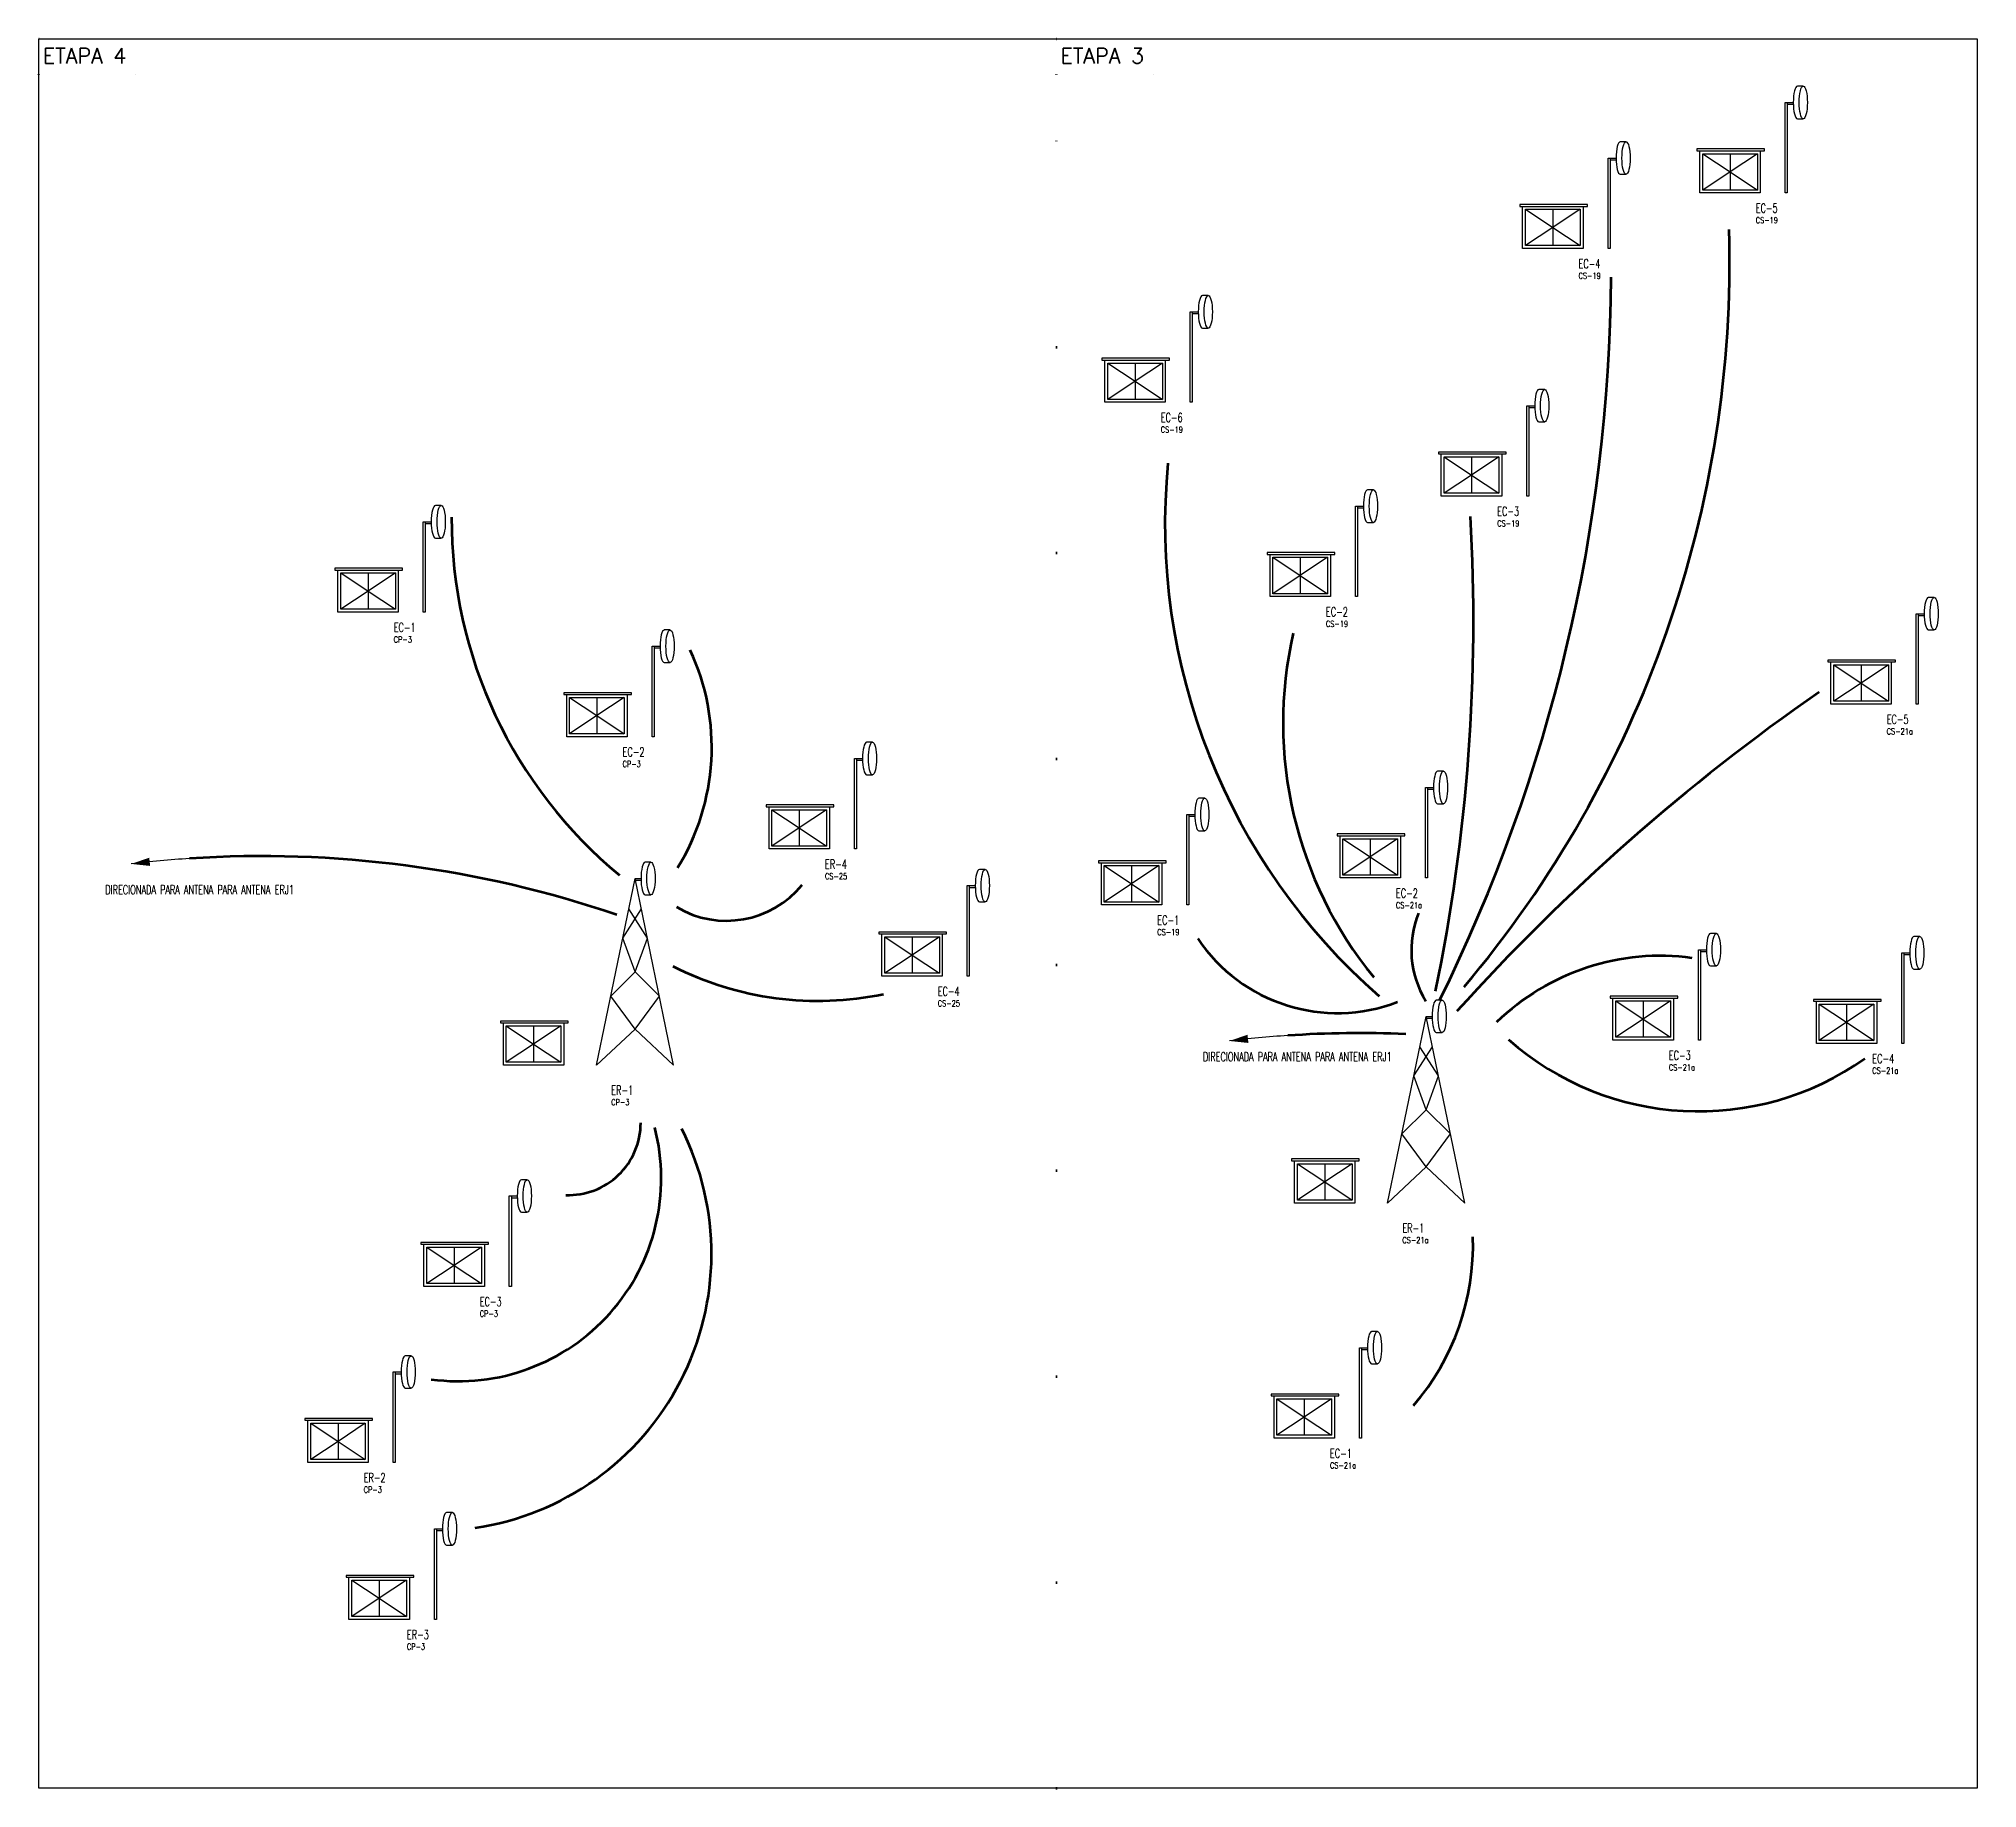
# Model space of a CAD drawing. Header units: metres. Extents: x -11055 to -9284, y 5243 to 6701.
# Drawn here: x -9991 to -9284, y 5243 to 5881 of the extents above; entities that cross this region are included whole.
import ezdxf

# ---------------------------------------------------------------- set-up
doc = ezdxf.new("R2010")
doc.units = ezdxf.units.M
doc.header["$LTSCALE"] = 50
doc.header["$MEASUREMENT"] = 0
doc.linetypes.add('ACAD_ISO07W100', pattern=[3, 0, -3])
doc.layers.get('DEFPOINTS').update_dxf_attribs({"linetype": 'CONTINUOUS'})
doc.layers.add('COMUNICAÇÃO', color=7, linetype='ZIGZAG', lineweight=60, true_color=0xadadad)
doc.layers.add('TK1', color=1, linetype='CONTINUOUS')
doc.layers.add('TK3', color=3, linetype='CONTINUOUS')
doc.styles.get("Standard").update_dxf_attribs({"font": 'romans', "width": 0.65, "height": 30})
doc.linetypes.add('ZIGZAG', pattern='A,0.00254,-5.08,[131,ltypeshp.shx,S=5.08,R=0,X=-5.08,Y=0],-10.16,[131,ltypeshp.shx,S=5.08,R=180,X=5.08,Y=0],-5.08', length=20.32254)

msp = doc.modelspace()

# ---------------------------------------------------------------- texts
at = {"layer": 'COMUNICAÇÃO', "color": 7}
for s, p in [('ETAPA 4', (-9989.96, 5872.22)), ('ETAPA 3', (-9618.75, 5872.22))]:
    msp.add_text(s, height=5.559, dxfattribs=at).set_placement(p)
at = {"layer": 'TK1', "color": 2, "ltscale": 3, "attachment_point": 1}
for s, width, insert, char_height in [('EC-5', 17.0359, (-9365.14, 5821.08, 16.29), 3.335), ('EC-4', 17.0359, (-9429.78, 5800.8, 16.29), 3.335), ('EC-6', 17.0359, (-9582.17, 5744.71, 16.29), 3.335), ('EC-3', 17.0359, (-9459.46, 5710.49, 16.29), 3.335), ('EC-2', 17.0359, (-9521.93, 5673.84, 16.29), 3.335), ('EC-1', 17.0359, (-9861.97, 5668.15), 3.335), ('EC-5', 17.0359, (-9317.38, 5634.61, -16.29), 3.335), ('EC-2', 17.0359, (-9778.49, 5622.73), 3.335), ('ER-4', 17.0359, (-9704.66, 5581.79), 3.335), ('DIRECIONADA PARA ANTENA PARA ANTENA ERJ1', 67.6158, (-9967.18, 5572.48), 3.3354), ('EC-2', 17.0359, (-9496.38, 5571.2, -16.29), 3.335), ('EC-1', 17.0359, (-9583.44, 5561.38), 3.335), ('EC-4', 17.0359, (-9663.52, 5535.41), 3.335), ('DIRECIONADA PARA ANTENA PARA ANTENA ERJ1', 67.6158, (-9566.79, 5511.53), 3.3354), ('EC-3', 17.0359, (-9396.84, 5512.04, -16.29), 3.335), ('EC-4', 17.0359, (-9322.63, 5510.86, -16.29), 3.335), ('ER-1', 17.0359, (-9782.63, 5499.35), 3.335), ('ER-1', 17.0359, (-9494.05, 5449.04), 3.335), ('EC-3', 17.0359, (-9830.58, 5422.21), 3.335), ('EC-1', 17.0359, (-9520.45, 5366.86, -16.29), 3.335), ('ER-2', 17.0359, (-9872.92, 5358.01), 3.335), ('ER-3', 17.0359, (-9857.16, 5300.75), 3.335)]:
    msp.add_mtext_dynamic_manual_height_columns(s, width=width, gutter_width=12.5, heights=[0], dxfattribs=dict(at, insert=insert, char_height=char_height))
at = {"layer": 'TK1', "color": 4, "ltscale": 2, "char_height": 2.224, "attachment_point": 1}
for s, insert in [('CS-19', (-9365.14, 5816.12, 16.29)), ('CS-19', (-9429.78, 5795.84, 16.29)), ('CS-19', (-9582.17, 5739.75, 16.29)), ('CS-19', (-9459.46, 5705.52, 16.29)), ('CS-19', (-9521.93, 5668.88, 16.29)), ('CP-3', (-9861.97, 5663.18)), ('CS-21a', (-9317.38, 5629.65, -16.29)), ('CP-3', (-9778.49, 5617.76)), ('CS-25', (-9704.66, 5576.82)), ('CS-21a', (-9496.38, 5566.24, -16.29)), ('CS-19', (-9583.44, 5556.42)), ('CS-25', (-9663.52, 5530.44)), ('CS-21a', (-9396.84, 5507.07, -16.29)), ('CS-21a', (-9322.63, 5505.9, -16.29)), ('CP-3', (-9782.63, 5494.39)), ('CS-21a', (-9494.05, 5444.08)), ('CP-3', (-9830.58, 5417.25)), ('CS-21a', (-9520.45, 5361.9, -16.29)), ('CP-3', (-9872.92, 5353.05)), ('CP-3', (-9857.16, 5295.79))]:
    msp.add_mtext_dynamic_manual_height_columns(s, width=17.0359, gutter_width=12.5, heights=[0], dxfattribs=dict(at, insert=insert))

# ---------------------------------------------------------------- linework, layer by layer
at = {"layer": 'COMUNICAÇÃO', "color": 7, "linetype": 'ACAD_ISO07W100', "ltscale": 0.5}
for points in [[(-9991.44, 5881.2), (-9955.99, 5881.2), (-9955.99, 5868.16), (-9991.44, 5868.16)], [(-9620.23, 5881.2), (-9584.78, 5881.2), (-9584.78, 5868.16), (-9620.23, 5868.16)]]:
    msp.add_lwpolyline(points, close=True, dxfattribs=at)
msp.add_lwpolyline([(-9620.23, 5243.04), (-9620.23, 5881.2)], dxfattribs=at)
at = {"layer": 'COMUNICAÇÃO', "ltscale": 0.3}
for centre, radius, start, end in [((-9785.36, 5800.27), 410.71, 319.83343, 1.58302), ((-10023.87, 5798.72), 606.02, 333.71255, 359.5753), ((-9351.45, 5704.28), 229.19, 174.47908, 228.75906), ((-9672.6, 5705.99), 168.26, 179.76324, 230.50846), ((-10135.54, 5669.01), 667.44, 348.30749, 3.26177), ((-9391.16, 5631.62), 146.41, 167.05243, 219.29234), ((-9829.89, 5622.77), 83.94, 328.34857, 24.95743), ((-8904.52, 5013.22), 766.74, 124.79131, 137.9802), ((-9910.05, 5181.4), 401.65, 71.2033, 93.77214), ((-9740.61, 5595.12), 35.63, 239.27736, 320.83741), ((-9455.04, 5548.86), 35.74, 158.05243, 211.48139), ((-9517.78, 5587.06), 61.26, 213.83701, 291.02607), ((-9399.87, 5460.76), 85.91, 82.24159, 134.11619), ((-9707.22, 5647.83), 117.56, 243.2445, 281.74733), ((-9509.45, 5116.82), 401.65, 87.6288, 93.77214), ((-9385.97, 5594.88), 104.92, 228.58026, 305.31415), ((-9838.35, 5465.51), 73.99, 262.26501, 14.50784), ((-9847.07, 5437.95), 101.03, 278.40546, 26.81765), ((-9798.21, 5485.74), 26.35, 267.78245, 359.97385), ((-9557.85, 5441.05), 89.58, 319.30717, 1.96308)]:
    msp.add_arc(centre, radius, start, end, dxfattribs=at)
at = {"layer": 'DEFPOINTS', "ltscale": 3}
msp.add_lwpolyline([(-9284.35, 5243.04), (-9991.44, 5243.04), (-9991.44, 5881.2), (-9284.35, 5881.2)], close=True, dxfattribs=at)
at = {"layer": 'TK1', "ltscale": 3}
for p, q in [((-9788, 5506.82), (-9773.93, 5574.89)), ((-9759.87, 5506.82), (-9773.93, 5574.89)), ((-9499.41, 5456.51), (-9485.35, 5524.59)), ((-9471.28, 5456.51), (-9485.35, 5524.59))]:
    msp.add_line(p, q, dxfattribs=at)
for points, elevation in [([(-9354.36, 5857.96), (-9353.62, 5857.96), (-9353.62, 5824.96), (-9354.36, 5824.96)], 16.29), ([(-9419.01, 5837.68), (-9418.27, 5837.68), (-9418.27, 5804.68), (-9419.01, 5804.68)], 16.29), ([(-9571.4, 5781.59), (-9570.66, 5781.59), (-9570.66, 5748.58), (-9571.4, 5748.58)], 16.29), ([(-9448.68, 5747.36), (-9447.94, 5747.36), (-9447.94, 5714.36), (-9448.68, 5714.36)], 16.29), ([(-9511.16, 5710.72), (-9510.42, 5710.72), (-9510.42, 5677.72), (-9511.16, 5677.72)], 16.29), ([(-9306.6, 5671.49), (-9305.86, 5671.49), (-9305.86, 5638.49), (-9306.6, 5638.49)], -16.29), ([(-9485.6, 5608.08), (-9484.86, 5608.08), (-9484.86, 5575.07), (-9485.6, 5575.07)], -16.29), ([(-9386.06, 5548.91), (-9385.32, 5548.91), (-9385.32, 5515.91), (-9386.06, 5515.91)], -16.29), ([(-9311.85, 5547.74), (-9311.12, 5547.74), (-9311.12, 5514.73), (-9311.85, 5514.73)], -16.29), ([(-9509.67, 5403.74), (-9508.93, 5403.74), (-9508.93, 5370.74), (-9509.67, 5370.74)], -16.29)]:
    msp.add_lwpolyline(points, close=True, dxfattribs=dict(at, elevation=elevation))
for points, elevation in [([(-9353.62, 5857.96), (-9351.45, 5857.96)], 16.29), ([(-9353.62, 5857.34), (-9351.45, 5857.34)], 16.29), ([(-9418.27, 5837.68), (-9416.1, 5837.68)], 16.29), ([(-9418.27, 5837.06), (-9416.1, 5837.06)], 16.29), ([(-9570.66, 5781.59), (-9568.49, 5781.59)], 16.29), ([(-9570.66, 5780.96), (-9568.49, 5780.96)], 16.29), ([(-9447.94, 5747.36), (-9445.77, 5747.36)], 16.29), ([(-9447.94, 5746.74), (-9445.77, 5746.74)], 16.29), ([(-9510.42, 5710.72), (-9508.25, 5710.72)], 16.29), ([(-9510.42, 5710.1), (-9508.25, 5710.1)], 16.29), ([(-9305.86, 5671.49), (-9303.7, 5671.49)], -16.29), ([(-9305.86, 5670.87), (-9303.7, 5670.87)], -16.29), ([(-9484.86, 5608.08), (-9482.69, 5608.08)], -16.29), ([(-9484.86, 5607.45), (-9482.69, 5607.45)], -16.29), ([(-9385.32, 5548.91), (-9383.16, 5548.91)], -16.29), ([(-9385.32, 5548.29), (-9383.16, 5548.29)], -16.29), ([(-9311.12, 5547.74), (-9308.95, 5547.74)], -16.29), ([(-9311.12, 5547.11), (-9308.95, 5547.11)], -16.29), ([(-9508.93, 5403.74), (-9506.76, 5403.74)], -16.29), ([(-9508.93, 5403.12), (-9506.76, 5403.12)], -16.29)]:
    msp.add_lwpolyline(points, dxfattribs=dict(at, elevation=elevation))
for points in [[(-9851.19, 5705.02), (-9850.45, 5705.02), (-9850.45, 5672.02), (-9851.19, 5672.02)], [(-9767.71, 5659.6), (-9766.97, 5659.6), (-9766.97, 5626.6), (-9767.71, 5626.6)], [(-9693.89, 5618.66), (-9693.15, 5618.66), (-9693.15, 5585.66), (-9693.89, 5585.66)], [(-9572.66, 5598.26), (-9571.92, 5598.26), (-9571.92, 5565.25), (-9572.66, 5565.25)], [(-9652.74, 5572.28), (-9652, 5572.28), (-9652, 5539.28), (-9652.74, 5539.28)], [(-9819.8, 5459.09), (-9819.06, 5459.09), (-9819.06, 5426.08), (-9819.8, 5426.08)], [(-9862.15, 5394.89), (-9861.41, 5394.89), (-9861.41, 5361.89), (-9862.15, 5361.89)], [(-9847.12, 5337.63), (-9846.38, 5337.63), (-9846.38, 5304.63), (-9847.12, 5304.63)]]:
    msp.add_lwpolyline(points, close=True, dxfattribs=at)
for points in [[(-9850.45, 5705.02), (-9848.29, 5705.02)], [(-9850.45, 5704.4), (-9848.29, 5704.4)], [(-9766.97, 5659.6), (-9764.8, 5659.6)], [(-9766.97, 5658.98), (-9764.8, 5658.98)], [(-9693.15, 5618.66), (-9690.98, 5618.66)], [(-9693.15, 5618.04), (-9690.98, 5618.04)], [(-9571.92, 5598.26), (-9569.75, 5598.26)], [(-9571.92, 5597.63), (-9569.75, 5597.63)], [(-9773.93, 5574.89), (-9771.76, 5574.89)], [(-9773.81, 5574.27), (-9771.76, 5574.27)], [(-9652, 5572.28), (-9649.83, 5572.28)], [(-9652, 5571.66), (-9649.83, 5571.66)], [(-9773.93, 5540.86), (-9778.42, 5553.17), (-9771.64, 5563.77)], [(-9773.93, 5540.86), (-9769.45, 5553.17), (-9776.23, 5563.77)], [(-9782.79, 5532.02), (-9773.93, 5540.86)], [(-9765.07, 5532.02), (-9773.93, 5540.86)], [(-9773.93, 5519.97), (-9782.79, 5532.02)], [(-9773.93, 5519.97), (-9765.07, 5532.02)], [(-9485.35, 5524.59), (-9483.18, 5524.59)], [(-9485.22, 5523.96), (-9483.18, 5523.96)], [(-9788, 5506.82), (-9773.93, 5519.97)], [(-9759.87, 5506.82), (-9773.93, 5519.97)], [(-9485.35, 5490.55), (-9489.83, 5502.87), (-9483.05, 5513.47)], [(-9485.35, 5490.55), (-9480.86, 5502.87), (-9487.64, 5513.47)], [(-9494.21, 5481.71), (-9485.35, 5490.55)], [(-9476.49, 5481.71), (-9485.35, 5490.55)], [(-9485.35, 5469.66), (-9494.21, 5481.71)], [(-9485.35, 5469.66), (-9476.49, 5481.71)], [(-9499.41, 5456.51), (-9485.35, 5469.66)], [(-9471.28, 5456.51), (-9485.35, 5469.66)], [(-9819.06, 5459.09), (-9816.89, 5459.09)], [(-9819.06, 5458.46), (-9816.89, 5458.46)], [(-9861.41, 5394.89), (-9859.24, 5394.89)], [(-9861.41, 5394.26), (-9859.24, 5394.26)], [(-9846.38, 5337.63), (-9844.21, 5337.63)], [(-9846.38, 5337.01), (-9844.21, 5337.01)]]:
    msp.add_lwpolyline(points, dxfattribs=at)
at = {"layer": 'TK3', "ltscale": 3}
for points, elevation in [([(-9347.81, 5863.89), (-9349.95, 5863.89)], 16.29), ([(-9349.95, 5852.03), (-9347.81, 5852.03)], 16.29), ([(-9412.45, 5843.61), (-9414.59, 5843.61)], 16.29), ([(-9384.46, 5839.28), (-9374.5, 5832.65), (-9384.46, 5826.01)], 16.29), ([(-9374.5, 5839.28), (-9374.5, 5826.01)], 16.29), ([(-9364.53, 5839.28), (-9374.5, 5832.65), (-9364.53, 5826.01)], 16.29), ([(-9414.59, 5831.75), (-9412.45, 5831.75)], 16.29), ([(-9449.11, 5819), (-9439.14, 5812.37), (-9449.11, 5805.74)], 16.29), ([(-9439.14, 5819), (-9439.14, 5805.74)], 16.29), ([(-9429.18, 5819), (-9439.14, 5812.37), (-9429.18, 5805.74)], 16.29), ([(-9564.84, 5787.52), (-9566.99, 5787.52)], 16.29), ([(-9566.99, 5775.65), (-9564.84, 5775.65)], 16.29), ([(-9601.5, 5762.9), (-9591.53, 5756.27), (-9601.5, 5749.64)], 16.29), ([(-9591.53, 5762.9), (-9591.53, 5749.64)], 16.29), ([(-9581.57, 5762.9), (-9591.53, 5756.27), (-9581.57, 5749.64)], 16.29), ([(-9442.13, 5753.29), (-9444.27, 5753.29)], 16.29), ([(-9444.27, 5741.43), (-9442.13, 5741.43)], 16.29), ([(-9478.79, 5728.68), (-9468.82, 5722.05), (-9478.79, 5715.42)], 16.29), ([(-9468.82, 5728.68), (-9468.82, 5715.42)], 16.29), ([(-9458.85, 5728.68), (-9468.82, 5722.05), (-9458.85, 5715.42)], 16.29), ([(-9504.61, 5716.65), (-9506.75, 5716.65)], 16.29), ([(-9506.75, 5704.79), (-9504.61, 5704.79)], 16.29), ([(-9541.26, 5692.04), (-9531.3, 5685.41), (-9541.26, 5678.78)], 16.29), ([(-9531.3, 5692.04), (-9531.3, 5678.78)], 16.29), ([(-9521.33, 5692.04), (-9531.3, 5685.41), (-9521.33, 5678.78)], 16.29), ([(-9300.05, 5677.42), (-9302.19, 5677.42)], -16.29), ([(-9302.19, 5665.56), (-9300.05, 5665.56)], -16.29), ([(-9336.71, 5652.81), (-9326.74, 5646.18), (-9336.71, 5639.55)], -16.29), ([(-9326.74, 5652.81), (-9326.74, 5639.55)], -16.29), ([(-9316.77, 5652.81), (-9326.74, 5646.18), (-9316.77, 5639.55)], -16.29), ([(-9479.05, 5614.01), (-9481.19, 5614.01)], -16.29), ([(-9481.19, 5602.14), (-9479.05, 5602.14)], -16.29), ([(-9515.71, 5589.39), (-9505.74, 5582.76), (-9515.71, 5576.13)], -16.29), ([(-9505.74, 5589.39), (-9505.74, 5576.13)], -16.29), ([(-9495.77, 5589.39), (-9505.74, 5582.76), (-9495.77, 5576.13)], -16.29), ([(-9379.51, 5554.84), (-9381.65, 5554.84)], -16.29), ([(-9305.3, 5553.67), (-9307.44, 5553.67)], -16.29), ([(-9381.65, 5542.98), (-9379.51, 5542.98)], -16.29), ([(-9307.44, 5541.81), (-9305.3, 5541.81)], -16.29), ([(-9416.17, 5530.23), (-9406.2, 5523.6), (-9416.17, 5516.97)], -16.29), ([(-9406.2, 5530.23), (-9406.2, 5516.97)], -16.29), ([(-9396.23, 5530.23), (-9406.2, 5523.6), (-9396.23, 5516.97)], -16.29), ([(-9341.96, 5529.05), (-9331.99, 5522.42), (-9341.96, 5515.79)], -16.29), ([(-9331.99, 5529.05), (-9331.99, 5515.79)], -16.29), ([(-9322.02, 5529.05), (-9331.99, 5522.42), (-9322.02, 5515.79)], -16.29), ([(-9503.12, 5409.67), (-9505.26, 5409.67)], -16.29), ([(-9505.26, 5397.81), (-9503.12, 5397.81)], -16.29), ([(-9539.78, 5385.06), (-9529.81, 5378.43), (-9539.78, 5371.79)], -16.29), ([(-9529.81, 5385.06), (-9529.81, 5371.79)], -16.29), ([(-9519.84, 5385.06), (-9529.81, 5378.43), (-9519.84, 5371.79)], -16.29)]:
    msp.add_lwpolyline(points, dxfattribs=dict(at, elevation=elevation))
for points, elevation in [([(-9386.59, 5840.33), (-9361.9, 5840.33), (-9361.9, 5841.02), (-9386.59, 5841.02)], 16.29), ([(-9363.47, 5824.96), (-9385.52, 5824.96), (-9385.52, 5840.33), (-9363.47, 5840.33)], 16.29), ([(-9364.53, 5826.01), (-9384.46, 5826.01), (-9384.46, 5839.28), (-9364.53, 5839.28)], 16.29), ([(-9451.24, 5820.06), (-9426.55, 5820.06), (-9426.55, 5820.74), (-9451.24, 5820.74)], 16.29), ([(-9428.12, 5804.68), (-9450.17, 5804.68), (-9450.17, 5820.06), (-9428.12, 5820.06)], 16.29), ([(-9429.18, 5805.74), (-9449.11, 5805.74), (-9449.11, 5819), (-9429.18, 5819)], 16.29), ([(-9603.63, 5763.96), (-9578.94, 5763.96), (-9578.94, 5764.65), (-9603.63, 5764.65)], 16.29), ([(-9580.51, 5748.58), (-9602.56, 5748.58), (-9602.56, 5763.96), (-9580.51, 5763.96)], 16.29), ([(-9581.57, 5749.64), (-9601.5, 5749.64), (-9601.5, 5762.9), (-9581.57, 5762.9)], 16.29), ([(-9480.92, 5729.74), (-9456.22, 5729.74), (-9456.22, 5730.42), (-9480.92, 5730.42)], 16.29), ([(-9457.79, 5714.36), (-9479.84, 5714.36), (-9479.84, 5729.74), (-9457.79, 5729.74)], 16.29), ([(-9458.85, 5715.42), (-9478.79, 5715.42), (-9478.79, 5728.68), (-9458.85, 5728.68)], 16.29), ([(-9543.39, 5693.1), (-9518.7, 5693.1), (-9518.7, 5693.78), (-9543.39, 5693.78)], 16.29), ([(-9520.27, 5677.72), (-9542.32, 5677.72), (-9542.32, 5693.1), (-9520.27, 5693.1)], 16.29), ([(-9521.33, 5678.78), (-9541.26, 5678.78), (-9541.26, 5692.04), (-9521.33, 5692.04)], 16.29), ([(-9338.84, 5653.87), (-9314.14, 5653.87), (-9314.14, 5654.55), (-9338.84, 5654.55)], -16.29), ([(-9315.72, 5638.49), (-9337.77, 5638.49), (-9337.77, 5653.87), (-9315.72, 5653.87)], -16.29), ([(-9316.77, 5639.55), (-9336.71, 5639.55), (-9336.71, 5652.81), (-9316.77, 5652.81)], -16.29), ([(-9517.84, 5590.45), (-9493.14, 5590.45), (-9493.14, 5591.14), (-9517.84, 5591.14)], -16.29), ([(-9494.71, 5575.07), (-9516.76, 5575.07), (-9516.76, 5590.45), (-9494.71, 5590.45)], -16.29), ([(-9495.77, 5576.13), (-9515.71, 5576.13), (-9515.71, 5589.39), (-9495.77, 5589.39)], -16.29), ([(-9418.3, 5531.29), (-9393.6, 5531.29), (-9393.6, 5531.97), (-9418.3, 5531.97)], -16.29), ([(-9395.17, 5515.91), (-9417.23, 5515.91), (-9417.23, 5531.29), (-9395.17, 5531.29)], -16.29), ([(-9396.23, 5516.97), (-9416.17, 5516.97), (-9416.17, 5530.23), (-9396.23, 5530.23)], -16.29), ([(-9344.09, 5530.11), (-9319.39, 5530.11), (-9319.39, 5530.8), (-9344.09, 5530.8)], -16.29), ([(-9320.97, 5514.73), (-9343.02, 5514.73), (-9343.02, 5530.11), (-9320.97, 5530.11)], -16.29), ([(-9322.02, 5515.79), (-9341.96, 5515.79), (-9341.96, 5529.05), (-9322.02, 5529.05)], -16.29), ([(-9541.91, 5386.12), (-9517.21, 5386.12), (-9517.21, 5386.8), (-9541.91, 5386.8)], -16.29), ([(-9518.78, 5370.74), (-9540.83, 5370.74), (-9540.83, 5386.12), (-9518.78, 5386.12)], -16.29), ([(-9519.84, 5371.79), (-9539.78, 5371.79), (-9539.78, 5385.06), (-9519.84, 5385.06)], -16.29)]:
    msp.add_lwpolyline(points, close=True, dxfattribs=dict(at, elevation=elevation))
for points in [[(-9844.64, 5710.96), (-9846.78, 5710.96)], [(-9846.78, 5699.09), (-9844.64, 5699.09)], [(-9881.3, 5686.34), (-9871.33, 5679.71), (-9881.3, 5673.08)], [(-9871.33, 5686.34), (-9871.33, 5673.08)], [(-9861.36, 5686.34), (-9871.33, 5679.71), (-9861.36, 5673.08)], [(-9761.16, 5665.54), (-9763.3, 5665.54)], [(-9763.3, 5653.67), (-9761.16, 5653.67)], [(-9797.81, 5640.92), (-9787.85, 5634.29), (-9797.81, 5627.66)], [(-9787.85, 5640.92), (-9787.85, 5627.66)], [(-9777.88, 5640.92), (-9787.85, 5634.29), (-9777.88, 5627.66)], [(-9687.33, 5624.6), (-9689.47, 5624.6)], [(-9689.47, 5612.73), (-9687.33, 5612.73)], [(-9566.11, 5604.19), (-9568.25, 5604.19)], [(-9723.99, 5599.98), (-9714.02, 5593.35), (-9723.99, 5586.72)], [(-9714.02, 5599.98), (-9714.02, 5586.72)], [(-9704.06, 5599.98), (-9714.02, 5593.35), (-9704.06, 5586.72)], [(-9568.25, 5592.33), (-9566.11, 5592.33)], [(-9768.12, 5580.83), (-9770.26, 5580.83)], [(-9602.77, 5579.57), (-9592.8, 5572.94), (-9602.77, 5566.31)], [(-9592.8, 5579.57), (-9592.8, 5566.31)], [(-9582.83, 5579.57), (-9592.8, 5572.94), (-9582.83, 5566.31)], [(-9646.19, 5578.22), (-9648.33, 5578.22)], [(-9770.26, 5568.96), (-9768.12, 5568.96)], [(-9648.33, 5566.35), (-9646.19, 5566.35)], [(-9682.85, 5553.6), (-9672.88, 5546.97), (-9682.85, 5540.34)], [(-9672.88, 5553.6), (-9672.88, 5540.34)], [(-9662.91, 5553.6), (-9672.88, 5546.97), (-9662.91, 5540.34)], [(-9479.53, 5530.52), (-9481.67, 5530.52)], [(-9820.9, 5521.14), (-9810.93, 5514.51), (-9820.9, 5507.88)], [(-9810.93, 5521.14), (-9810.93, 5507.88)], [(-9800.96, 5521.14), (-9810.93, 5514.51), (-9800.96, 5507.88)], [(-9481.67, 5518.65), (-9479.53, 5518.65)], [(-9532.31, 5470.83), (-9522.34, 5464.2), (-9532.31, 5457.57)], [(-9522.34, 5470.83), (-9522.34, 5457.57)], [(-9512.38, 5470.83), (-9522.34, 5464.2), (-9512.38, 5457.57)], [(-9813.25, 5465.02), (-9815.39, 5465.02)], [(-9815.39, 5453.16), (-9813.25, 5453.16)], [(-9849.91, 5440.4), (-9839.94, 5433.77), (-9849.91, 5427.14)], [(-9839.94, 5440.4), (-9839.94, 5427.14)], [(-9829.97, 5440.4), (-9839.94, 5433.77), (-9829.97, 5427.14)], [(-9855.6, 5400.82), (-9857.74, 5400.82)], [(-9857.74, 5388.96), (-9855.6, 5388.96)], [(-9892.25, 5376.21), (-9882.28, 5369.57), (-9892.25, 5362.94)], [(-9882.28, 5376.21), (-9882.28, 5362.94)], [(-9872.32, 5376.21), (-9882.28, 5369.57), (-9872.32, 5362.94)], [(-9840.57, 5343.56), (-9842.71, 5343.56)], [(-9842.71, 5331.7), (-9840.57, 5331.7)], [(-9877.23, 5318.95), (-9867.26, 5312.32), (-9877.23, 5305.68)], [(-9867.26, 5318.95), (-9867.26, 5305.68)], [(-9857.29, 5318.95), (-9867.26, 5312.32), (-9857.29, 5305.68)]]:
    msp.add_lwpolyline(points, dxfattribs=at)
for points in [[(-9883.43, 5687.4), (-9858.73, 5687.4), (-9858.73, 5688.09), (-9883.43, 5688.09)], [(-9860.3, 5672.02), (-9882.36, 5672.02), (-9882.36, 5687.4), (-9860.3, 5687.4)], [(-9861.36, 5673.08), (-9881.3, 5673.08), (-9881.3, 5686.34), (-9861.36, 5686.34)], [(-9799.94, 5641.98), (-9775.25, 5641.98), (-9775.25, 5642.67), (-9799.94, 5642.67)], [(-9776.82, 5626.6), (-9798.87, 5626.6), (-9798.87, 5641.98), (-9776.82, 5641.98)], [(-9777.88, 5627.66), (-9797.81, 5627.66), (-9797.81, 5640.92), (-9777.88, 5640.92)], [(-9726.12, 5601.04), (-9701.43, 5601.04), (-9701.43, 5601.73), (-9726.12, 5601.73)], [(-9703, 5585.66), (-9725.05, 5585.66), (-9725.05, 5601.04), (-9703, 5601.04)], [(-9704.06, 5586.72), (-9723.99, 5586.72), (-9723.99, 5599.98), (-9704.06, 5599.98)], [(-9604.9, 5580.63), (-9580.2, 5580.63), (-9580.2, 5581.32), (-9604.9, 5581.32)], [(-9581.77, 5565.25), (-9603.83, 5565.25), (-9603.83, 5580.63), (-9581.77, 5580.63)], [(-9582.83, 5566.31), (-9602.77, 5566.31), (-9602.77, 5579.57), (-9582.83, 5579.57)], [(-9684.98, 5554.66), (-9660.28, 5554.66), (-9660.28, 5555.35), (-9684.98, 5555.35)], [(-9661.85, 5539.28), (-9683.9, 5539.28), (-9683.9, 5554.66), (-9661.85, 5554.66)], [(-9662.91, 5540.34), (-9682.85, 5540.34), (-9682.85, 5553.6), (-9662.91, 5553.6)], [(-9823.03, 5522.2), (-9798.33, 5522.2), (-9798.33, 5522.88), (-9823.03, 5522.88)], [(-9799.91, 5506.82), (-9821.96, 5506.82), (-9821.96, 5522.2), (-9799.91, 5522.2)], [(-9800.96, 5507.88), (-9820.9, 5507.88), (-9820.9, 5521.14), (-9800.96, 5521.14)], [(-9534.44, 5471.89), (-9509.75, 5471.89), (-9509.75, 5472.58), (-9534.44, 5472.58)], [(-9511.32, 5456.51), (-9533.37, 5456.51), (-9533.37, 5471.89), (-9511.32, 5471.89)], [(-9512.38, 5457.57), (-9532.31, 5457.57), (-9532.31, 5470.83), (-9512.38, 5470.83)], [(-9852.04, 5441.46), (-9827.34, 5441.46), (-9827.34, 5442.15), (-9852.04, 5442.15)], [(-9828.91, 5426.08), (-9850.97, 5426.08), (-9850.97, 5441.46), (-9828.91, 5441.46)], [(-9829.97, 5427.14), (-9849.91, 5427.14), (-9849.91, 5440.4), (-9829.97, 5440.4)], [(-9894.38, 5377.26), (-9869.69, 5377.26), (-9869.69, 5377.95), (-9894.38, 5377.95)], [(-9871.26, 5361.89), (-9893.31, 5361.89), (-9893.31, 5377.26), (-9871.26, 5377.26)], [(-9872.32, 5362.94), (-9892.25, 5362.94), (-9892.25, 5376.21), (-9872.32, 5376.21)], [(-9879.36, 5320.01), (-9854.66, 5320.01), (-9854.66, 5320.69), (-9879.36, 5320.69)], [(-9856.23, 5304.63), (-9878.28, 5304.63), (-9878.28, 5320.01), (-9856.23, 5320.01)], [(-9857.29, 5305.68), (-9877.23, 5305.68), (-9877.23, 5318.95), (-9857.29, 5318.95)]]:
    msp.add_lwpolyline(points, close=True, dxfattribs=at)
for points in [[(-9957.76, 5580.21, 0, 3, 0), (-9950.97, 5580.96, 0, 0, 0)], [(-9557.16, 5515.63, 0, 3, 0), (-9550.36, 5516.39, 0, 0, 0)]]:
    msp.add_lwpolyline(points, format="xyseb", dxfattribs=at)
for centre in [(-9910.05, 5181.4), (-9509.45, 5116.82)]:
    msp.add_arc(centre, 401.65, 93.77214, 96.82184, dxfattribs=at)
for centre in [(-9349.95, 5857.96, 16.29), (-9414.59, 5837.68, 16.29), (-9566.99, 5781.59, 16.29), (-9444.27, 5747.36, 16.29), (-9506.75, 5710.72, 16.29), (-9846.78, 5705.02), (-9302.19, 5671.49, -16.29), (-9763.3, 5659.6), (-9689.47, 5618.66), (-9481.19, 5608.08, -16.29), (-9568.25, 5598.26), (-9770.26, 5574.89), (-9648.33, 5572.28), (-9381.65, 5548.91, -16.29), (-9307.44, 5547.74, -16.29), (-9481.67, 5524.59), (-9815.39, 5459.09), (-9505.26, 5403.74, -16.29), (-9857.74, 5394.89), (-9842.71, 5337.63)]:
    msp.add_ellipse(centre, major_axis=(0, -5.93), ratio=0.253307, start_param=3.141593, end_param=6.283185, dxfattribs=at)
for centre in [(-9347.81, 5857.96, 16.29), (-9412.45, 5837.68, 16.29), (-9564.84, 5781.59, 16.29), (-9442.13, 5747.36, 16.29), (-9504.61, 5710.72, 16.29), (-9844.64, 5705.02), (-9300.05, 5671.49, -16.29), (-9761.16, 5659.6), (-9687.33, 5618.66), (-9479.05, 5608.08, -16.29), (-9566.11, 5598.26), (-9768.12, 5574.89), (-9646.19, 5572.28), (-9379.51, 5548.91, -16.29), (-9305.3, 5547.74, -16.29), (-9479.53, 5524.59), (-9813.25, 5459.09), (-9503.12, 5403.74, -16.29), (-9855.6, 5394.89), (-9840.57, 5337.63)]:
    msp.add_ellipse(centre, major_axis=(0, -5.93), ratio=0.253307, dxfattribs=at)

msp.set_redraw_order([(e.dxf.handle, doc.entitydb.next_handle()) for e in msp.query("TEXT MTEXT ATTDEF DIMENSION ARC_DIMENSION")])  # texts and dimensions are drawn at this point

doc.saveas('drawing.dxf')
